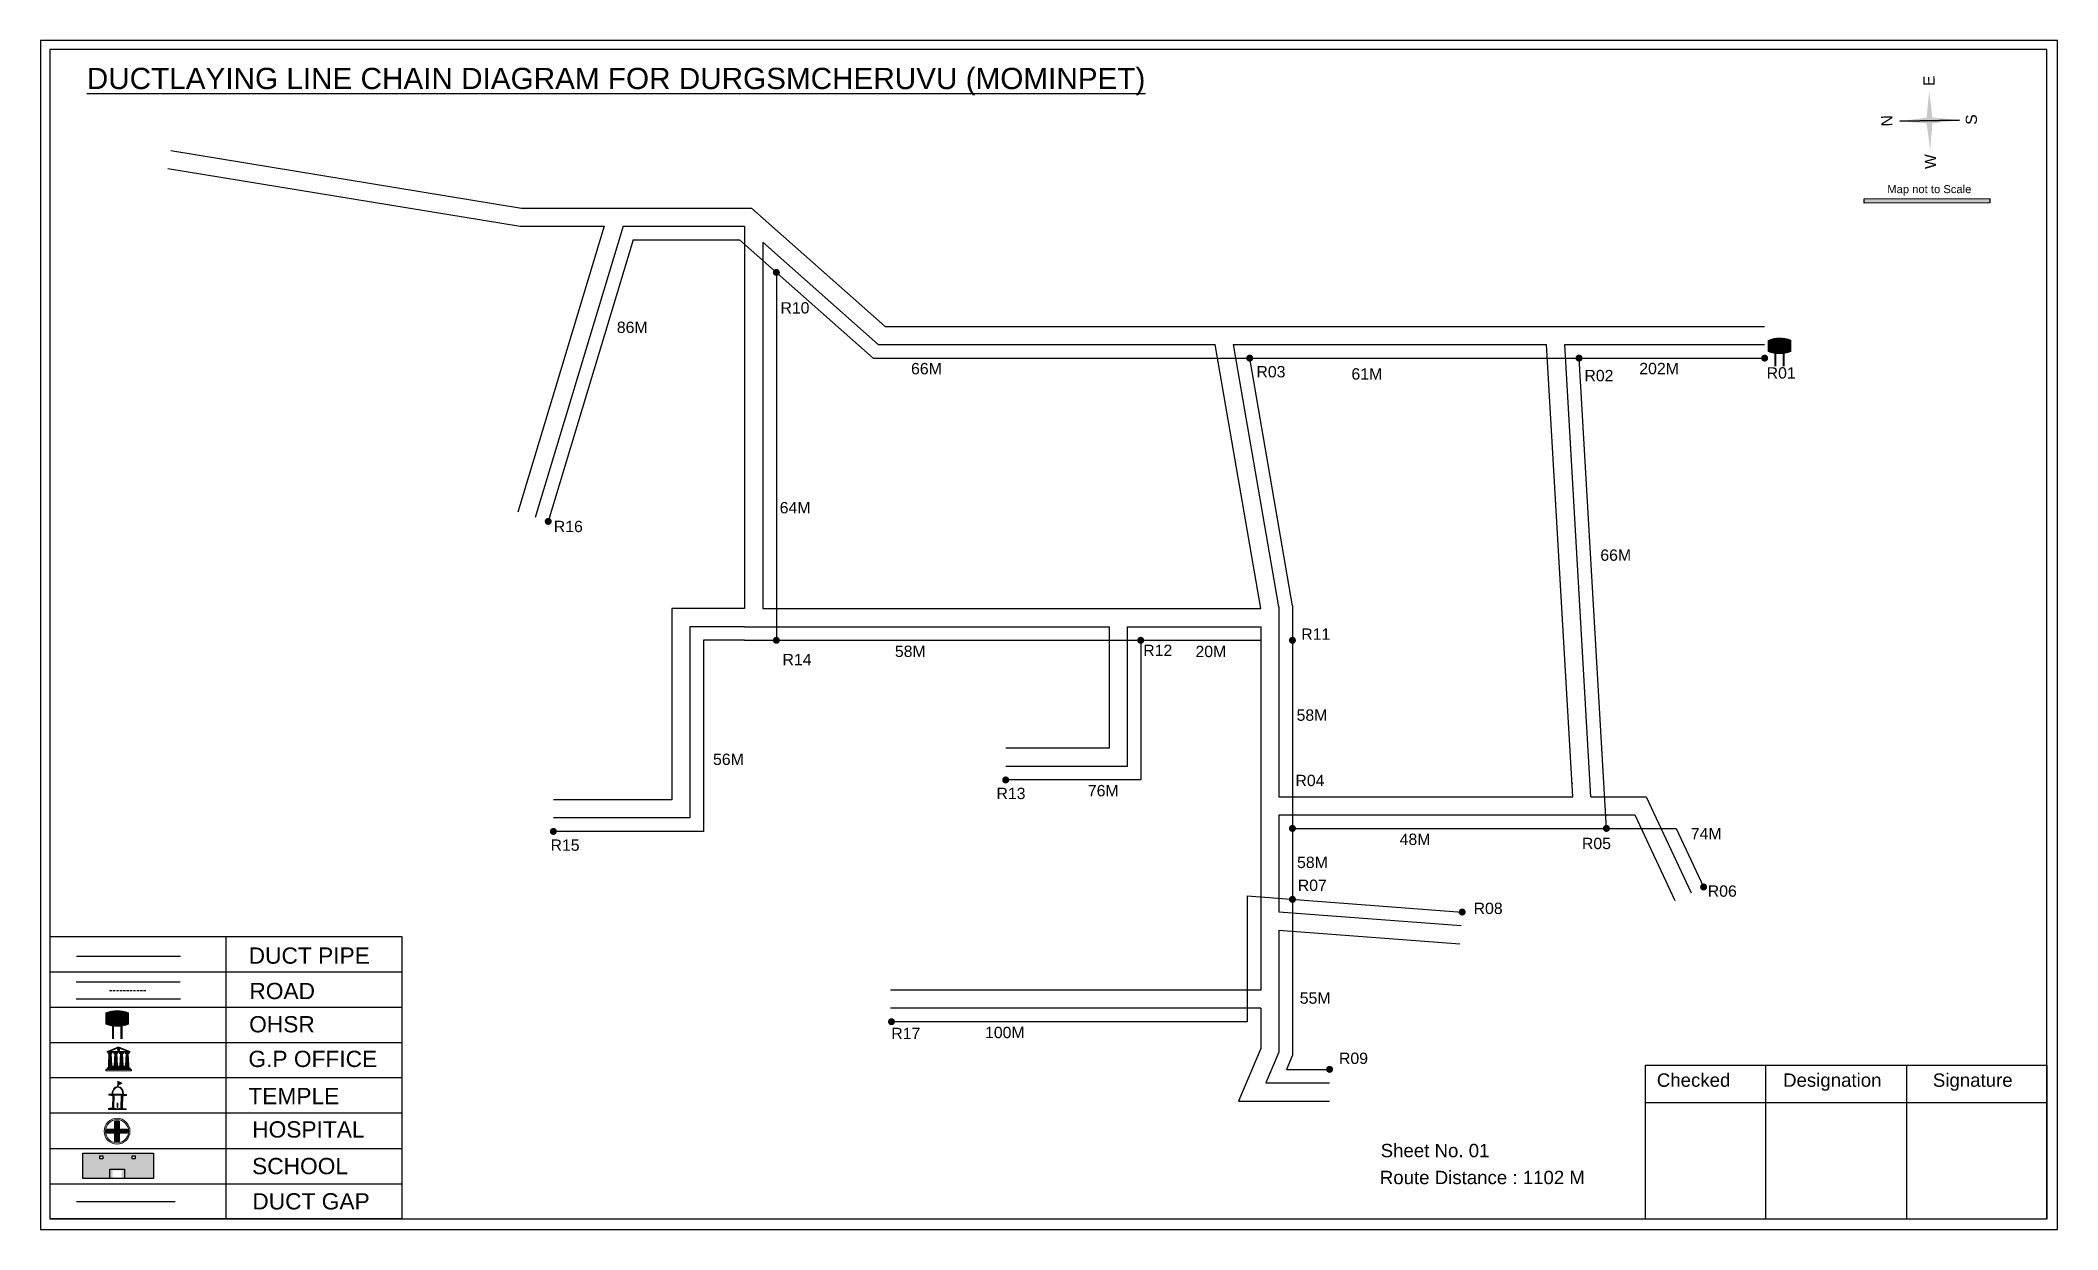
# Model space of a CAD drawing. Header units: inches. Extents: x -117 to 51867, y -12715 to 3423.
# Drawn here: x 37560 to 38450, y -10334 to -9810 of the extents above; entities that cross this region are included whole.
import ezdxf

# ---------------------------------------------------------------- set-up
doc = ezdxf.new("R2010")
doc.units = ezdxf.units.IN
doc.header["$MEASUREMENT"] = 0
doc.linetypes.add('DASHEDX2', pattern=[1.5, 1, -0.5])
for name, color, linetype in [('LANDMARK', 7, 'Continuous'), ('OHT', 7, 'Continuous'), ('pipe', 5, 'Continuous')]:
    doc.layers.add(name, color=color, linetype=linetype)
doc.styles.get("Standard").update_dxf_attribs({"font": 'arial.ttf'})

msp = doc.modelspace()

# ---------------------------------------------------------------- texts
at = {"color": 242, "true_color": 0xcd2027}
msp.add_text('%%UDUCTLAYING LINE CHAIN DIAGRAM FOR DURGSMCHERUVU (MOMINPET)', height=9.375, dxfattribs=at).set_placement((37580.44, -9831.09))
for s, p in [('E', (38395.8, -9829.69)), ('N', (38377.21, -9847.54)), ('S', (38414.5, -9846.79)), ('W', (38396.44, -9866.28))]:
    msp.add_text(s, height=4.95, rotation=91.00631).set_placement(p)
for s, height, p in [('Map not to Scale', 3.5424, (38374.89, -9876.98)), ('R10', 5, (37886.5, -9930.06)), ('86M', 5, (37814.31, -9938.64)), ('66M', 5, (37944.13, -9956.87)), ('202M', 5, (38265.47, -9956.82)), ('R03', 5, (38096.53, -9958.23)), ('61M', 5, (38138.46, -9959.21)), ('R02', 5, (38241.27, -9959.94)), ('R01', 5, (38321.68, -9958.77)), ('64M', 5, (37886.17, -10018.19)), ('R16', 5, (37786.5, -10026.47)), ('66M', 5, (38248.29, -10039.12)), ('R12', 5, (38046.59, -10081.13)), ('R11', 5, (38116.32, -10073.95)), ('R14', 5, (37887.42, -10085.17)), ('58M', 5, (37937.01, -10081.53)), ('20M', 5, (38069.64, -10081.6)), ('58M', 5, (38114.26, -10109.69)), ('56M', 5, (37856.76, -10129.16)), ('76M', 5, (38022.15, -10142.99)), ('R04', 5, (38113.75, -10138.5)), ('R13', 5, (37981.82, -10144.22)), ('R15', 5, (37785.06, -10167.01)), ('48M', 5, (38159.74, -10164.44)), ('R05', 5, (38240.17, -10166.27)), ('74M', 5, (38288.21, -10161.95)), ('58M', 5, (38114.46, -10174.62)), ('R07', 5, (38114.78, -10184.73)), ('R06', 5, (38295.68, -10187.27)), ('R08', 5, (38192.37, -10194.9)), ('DUCT PIPE', 7.178, (37651.86, -10216.82)), ('ROAD ', 7.178, (37652.17, -10232.43)), ('55M', 5, (38115.65, -10234.46)), ('OHSR', 7.178, (37652.07, -10247.1)), ('R17', 5, (37935.42, -10250.07)), ('100M', 5, (37976.78, -10249.65)), ('G.P OFFICE', 7.178, (37651.75, -10262.39)), ('R09', 5, (38132.96, -10261.03)), ('TEMPLE', 7.178, (37651.74, -10278.8)), ('Checked', 5.886, (38273.22, -10271.1)), ('Designation', 5.886, (38328.92, -10271.1)), ('Signature', 5.886, (38395.02, -10271.1)), ('HOSPITAL', 7.178, (37653.42, -10293.49)), ('Sheet No. 01', 5.886, (38151.36, -10302.16)), ('SCHOOL', 7.178, (37653.36, -10309.65)), ('Route Distance : 1102 M', 5.886, (38150.99, -10314.03)), ('DUCT GAP', 7.178, (37653.47, -10325.2))]:
    msp.add_text(s, height=height).set_placement(p)

# ---------------------------------------------------------------- blocks, each defined once
blk = doc.blocks.new('OHT')
at = {"linetype": 'Continuous', "lineweight": 0, "true_color": 0x0ffffc}
blk.add_hatch(color=4, dxfattribs=at).paths.add_polyline_path([(0.012, 1), (0, 1, 0.101323), (-0.4, 0.916), (-0.4, 0.525, 0.194075), (0.399, 0.521), (0.399, 0.921, 0.097877)])
at = {"color": 4, "linetype": 'Continuous', "lineweight": 0, "true_color": 0x0ffffc, "flags": 128}
for points in [[(-0.4, 0.525), (-0.4, 0.916)], [(0.399, 0.521), (0.399, 0.921)]]:
    blk.add_lwpolyline(points, dxfattribs=at)
at = {"color": 4, "linetype": 'Continuous', "lineweight": 0, "true_color": 0x0ffffc, "const_width": 0.075, "flags": 128}
for points in [[(-0.15, 0), (-0.15, 0.475)], [(0.15, 0), (0.15, 0.473)]]:
    blk.add_lwpolyline(points, dxfattribs=at)
at = {"color": 4, "linetype": 'Continuous', "lineweight": 0, "true_color": 0x0ffffc}
for centre, radius, start, end in [((0.006, -0.019), 1.019, 67.31091, 113.47108), ((0.004, 1.513), 1.068, 247.76824, 291.70073)]:
    blk.add_arc(centre, radius, start, end, dxfattribs=at)
blk = doc.blocks.new('Government_Office')
at = {"linetype": 'Continuous', "lineweight": 0, "true_color": 0xff0000}
h = blk.add_hatch(color=1, dxfattribs=at)
h.paths.add_polyline_path([(0.44, 0.72), (0.45, 0.75), (0, 0.93), (-0.45, 0.75), (-0.44, 0.72)])
h.paths.add_polyline_path([(0.355, 0.75), (-0.355, 0.75), (0, 0.9)], flags=16)
h.paths.add_polyline_path([(0, 0.778, -1), (0, 0.872, -1)], flags=0)
h = blk.add_hatch(color=1, dxfattribs=at)
edge = h.paths.add_edge_path()
edge.add_arc((0, 0.825), 0.0467, 90, 270)
edge.add_arc((0, 0.825), 0.0467, 270, 450)
for points in [[(-0.5, 0.05), (0.5, 0.05), (0.5, 0), (-0.5, 0)], [(-0.45, 0.075), (-0.45, 0.12), (0.45, 0.12), (0.45, 0.075)], [(-0.4, 0.14), (-0.4, 0.18), (0.4, 0.18), (0.4, 0.14)]]:
    blk.add_hatch(color=1, dxfattribs=at).paths.add_polyline_path(points)
h = blk.add_hatch(color=1, dxfattribs=at)
edge = h.paths.add_edge_path()
edge.add_line((-0.27, 0.195), (-0.295, 0.675))
edge.add_line((-0.295, 0.675), (-0.29, 0.675))
edge.add_arc((-0.278, 0.688), 0.0176, 225.30401, 441.56588)
edge.add_line((-0.275, 0.705), (-0.395, 0.705))
edge.add_arc((-0.392, 0.688), 0.0176, 98.43412, 314.69599)
edge.add_line((-0.38, 0.675), (-0.375, 0.675))
edge.add_line((-0.375, 0.675), (-0.4, 0.195))
edge.add_line((-0.4, 0.195), (-0.27, 0.195))
h = blk.add_hatch(color=1, dxfattribs=at)
edge = h.paths.add_edge_path()
edge.add_line((-0.047, 0.195), (-0.072, 0.675))
edge.add_line((-0.072, 0.675), (-0.067, 0.675))
edge.add_arc((-0.054, 0.688), 0.0176, 225.30401, 441.56588)
edge.add_line((-0.052, 0.705), (-0.172, 0.705))
edge.add_arc((-0.169, 0.688), 0.0176, 98.43412, 314.69599)
edge.add_line((-0.157, 0.675), (-0.152, 0.675))
edge.add_line((-0.152, 0.675), (-0.177, 0.195))
edge.add_line((-0.177, 0.195), (-0.047, 0.195))
h = blk.add_hatch(color=1, dxfattribs=at)
edge = h.paths.add_edge_path()
edge.add_line((0.177, 0.195), (0.152, 0.675))
edge.add_line((0.152, 0.675), (0.157, 0.675))
edge.add_arc((0.169, 0.688), 0.0176, 225.30401, 441.56588)
edge.add_line((0.172, 0.705), (0.052, 0.705))
edge.add_arc((0.054, 0.688), 0.0176, 98.43412, 314.69599)
edge.add_line((0.067, 0.675), (0.072, 0.675))
edge.add_line((0.072, 0.675), (0.047, 0.195))
edge.add_line((0.047, 0.195), (0.177, 0.195))
h = blk.add_hatch(color=1, dxfattribs=at)
edge = h.paths.add_edge_path()
edge.add_line((0.4, 0.195), (0.375, 0.675))
edge.add_line((0.375, 0.675), (0.38, 0.675))
edge.add_arc((0.392, 0.688), 0.0176, 225.30401, 441.56588)
edge.add_line((0.395, 0.705), (0.275, 0.705))
edge.add_arc((0.278, 0.688), 0.0176, 98.43412, 314.69599)
edge.add_line((0.29, 0.675), (0.295, 0.675))
edge.add_line((0.295, 0.675), (0.27, 0.195))
edge.add_line((0.27, 0.195), (0.4, 0.195))
at = {"color": 1, "linetype": 'Continuous', "lineweight": 0, "true_color": 0xff0000, "flags": 128}
for points in [[(-0.45, 0.75), (-0.44, 0.72), (0.44, 0.72), (0.45, 0.75), (0, 0.93)], [(-0.355, 0.75), (0.355, 0.75), (0, 0.9)], [(-0.5, 0.05), (0.5, 0.05), (0.5, 0), (-0.5, 0)], [(-0.45, 0.075), (-0.45, 0.12), (0.45, 0.12), (0.45, 0.075)], [(-0.4, 0.14), (-0.4, 0.18), (0.4, 0.18), (0.4, 0.14)]]:
    blk.add_lwpolyline(points, close=True, dxfattribs=at)
for points in [[(0, 0.872, 1), (0, 0.778, 1)], [(-0.27, 0.195), (-0.295, 0.675), (-0.29, 0.675, 1.379694), (-0.275, 0.705), (-0.395, 0.705, 1.379694), (-0.38, 0.675), (-0.375, 0.675), (-0.4, 0.195)], [(-0.047, 0.195), (-0.072, 0.675), (-0.067, 0.675, 1.379694), (-0.052, 0.705), (-0.172, 0.705, 1.379694), (-0.157, 0.675), (-0.152, 0.675), (-0.177, 0.195)], [(0.177, 0.195), (0.152, 0.675), (0.157, 0.675, 1.379694), (0.172, 0.705), (0.052, 0.705, 1.379694), (0.067, 0.675), (0.072, 0.675), (0.047, 0.195)], [(0.4, 0.195), (0.375, 0.675), (0.38, 0.675, 1.379694), (0.395, 0.705), (0.275, 0.705, 1.379694), (0.29, 0.675), (0.295, 0.675), (0.27, 0.195)]]:
    blk.add_lwpolyline(points, format="xyb", close=True, dxfattribs=at)
blk = doc.blocks.new('Temple')
at = {"linetype": 'Continuous', "lineweight": 0, "true_color": 0xff0000}
h = blk.add_hatch(color=1, dxfattribs=at)
edge = h.paths.add_edge_path()
edge.add_line((0.175, 0.49), (0.225, 0.49))
edge.add_line((0.225, 0.49), (0.225, 0.497))
edge.add_line((0.225, 0.497), (0.307, 0.497))
edge.add_line((0.307, 0.497), (0.307, 0.533))
edge.add_line((0.307, 0.533), (0.257, 0.533))
edge.add_line((0.257, 0.533), (0.257, 0.54))
edge.add_line((0.257, 0.54), (0.2, 0.54))
edge.add_spline(control_points=[(0.2, 0.54), (0.2, 0.589), (0.19, 0.638), (0.142, 0.743), (0.092, 0.79), (0.027, 0.805), (0.02, 0.806), (0.012, 0.806)], knot_values=[4.712389, 4.712389, 4.712389, 4.712389, 5.278166, 5.278166, 6.117402, 6.117402, 6.223801, 6.223801, 6.223801, 6.223801], degree=3, periodic=0)
edge.add_line((0.012, 0.806), (0.012, 0.79))
edge.add_line((0.012, 0.79), (-0.012, 0.79))
edge.add_line((-0.012, 0.79), (-0.012, 0.806))
edge.add_spline(control_points=[(-0.012, 0.806), (-0.055, 0.802), (-0.096, 0.781), (-0.171, 0.699), (-0.197, 0.628), (-0.2, 0.55), (-0.2, 0.545), (-0.2, 0.54)], knot_values=[6.343965, 6.343965, 6.343965, 6.343965, 6.956638, 6.956638, 7.795874, 7.795874, 7.853982, 7.853982, 7.853982, 7.853982], degree=3, periodic=0)
edge.add_line((-0.2, 0.54), (-0.257, 0.54))
edge.add_line((-0.257, 0.54), (-0.257, 0.533))
edge.add_line((-0.257, 0.533), (-0.307, 0.533))
edge.add_line((-0.307, 0.533), (-0.307, 0.497))
edge.add_line((-0.307, 0.497), (-0.225, 0.497))
edge.add_line((-0.225, 0.497), (-0.225, 0.49))
edge.add_line((-0.225, 0.49), (-0.175, 0.49))
edge.add_line((-0.175, 0.49), (-0.175, 0.07))
edge.add_arc((-0.205, 0.07), 0.03, -90, 0, ccw=False)
edge.add_line((-0.205, 0.04), (-0.257, 0.04))
edge.add_line((-0.257, 0.04), (-0.257, 0.033))
edge.add_line((-0.257, 0.033), (-0.307, 0.033))
edge.add_line((-0.307, 0.033), (-0.307, 0))
edge.add_line((-0.307, 0), (0.307, 0))
edge.add_line((0.307, 0), (0.307, 0.033))
edge.add_line((0.307, 0.033), (0.257, 0.033))
edge.add_line((0.257, 0.033), (0.257, 0.04))
edge.add_line((0.257, 0.04), (0.205, 0.04))
edge.add_arc((0.205, 0.07), 0.03, 180, 270, ccw=False)
edge.add_line((0.175, 0.07), (0.175, 0.49))
h.paths.add_polyline_path([(0.125, 0.07, -0.414214), (0.095, 0.04), (0.05, 0.04), (0.05, 0.033), (-0.05, 0.033), (-0.05, 0.04), (-0.095, 0.04, -0.414214), (-0.125, 0.07), (-0.125, 0.497), (0.125, 0.497)], flags=16)
edge = h.paths.add_edge_path(flags=16)
edge.add_ellipse((0, 0.54), major_axis=(0, 0.242), ratio=0.722808, start_angle=270, end_angle=450, ccw=False)
edge.add_line((0.175, 0.54), (-0.175, 0.54))
h.paths.add_polyline_path([(0.012, 0.23), (0.012, 0.07), (-0.012, 0.07), (-0.012, 0.23)], flags=0)
h = blk.add_hatch(color=1, dxfattribs=at)
edge = h.paths.add_edge_path()
edge.add_line((0.012, 0.857), (0, 0.85))
edge.add_line((0, 0.85), (-0.003, 0.925))
edge.add_line((-0.003, 0.925), (-0.012, 0.925))
edge.add_line((-0.012, 0.925), (-0.012, 0.806))
edge.add_spline(control_points=[(-0.012, 0.806), (-0.004, 0.807), (0.004, 0.807), (0.012, 0.806)], knot_values=[6.223801, 6.223801, 6.223801, 6.223801, 6.343965, 6.343965, 6.343965, 6.343965], degree=3, periodic=0)
edge.add_line((0.012, 0.806), (0.012, 0.857))
h = blk.add_hatch(color=1, dxfattribs=at)
edge = h.paths.add_edge_path()
edge.add_line((0.012, 0.79), (0.012, 0.806))
edge.add_spline(control_points=[(0.012, 0.806), (0.004, 0.807), (-0.004, 0.807), (-0.012, 0.806)], knot_values=[6.223801, 6.223801, 6.223801, 6.223801, 6.343965, 6.343965, 6.343965, 6.343965], degree=3, periodic=0)
edge.add_line((-0.012, 0.806), (-0.012, 0.79))
edge.add_line((-0.012, 0.79), (0.012, 0.79))
at = {"linetype": 'Continuous', "lineweight": 0, "true_color": 0xe66000}
blk.add_hatch(color=32, dxfattribs=at).paths.add_polyline_path([(-0.006, 1), (0.147, 0.931), (0, 0.85)])
at = {"color": 1, "linetype": 'Continuous', "lineweight": 0, "true_color": 0xff0000, "flags": 128}
for points in [[(0.012, 0.925), (-0.012, 0.925), (-0.012, 0.79), (0.012, 0.79)], [(0.012, 0.23), (-0.012, 0.23), (-0.012, 0.07), (0.012, 0.07)]]:
    blk.add_lwpolyline(points, close=True, dxfattribs=at)
at = {"color": 32, "linetype": 'Continuous', "lineweight": 0, "true_color": 0xe66000, "flags": 128}
blk.add_lwpolyline([(-0.006, 1), (0.147, 0.931), (0, 0.85), (-0.006, 1)], dxfattribs=at)
at = {"color": 1, "linetype": 'Continuous', "lineweight": 0, "true_color": 0xff0000, "flags": 128}
blk.add_lwpolyline([(0.2, 0.54), (0.257, 0.54), (0.257, 0.533), (0.307, 0.533), (0.307, 0.497), (0.225, 0.497), (0.225, 0.49), (0.175, 0.49), (0.175, 0.07, 0.414214), (0.205, 0.04), (0.257, 0.04), (0.257, 0.033), (0.307, 0.033), (0.307, 0), (-0.307, 0), (-0.307, 0.033), (-0.257, 0.033), (-0.257, 0.04), (-0.205, 0.04, 0.414214), (-0.175, 0.07), (-0.175, 0.49), (-0.225, 0.49), (-0.225, 0.497), (-0.307, 0.497), (-0.307, 0.533), (-0.257, 0.533), (-0.257, 0.54), (-0.2, 0.54)], format="xyb", dxfattribs=at)
blk.add_lwpolyline([(-0.175, 0.54), (0.175, 0.54)], dxfattribs=at)
blk.add_lwpolyline([(0.125, 0.497), (0.125, 0.07, -0.414214), (0.095, 0.04), (0.05, 0.04), (0.05, 0.033), (-0.05, 0.033), (-0.05, 0.04), (-0.095, 0.04, -0.414214), (-0.125, 0.07), (-0.125, 0.497)], format="xyb", close=True, dxfattribs=at)
at = {"color": 1, "linetype": 'Continuous', "lineweight": 0, "true_color": 0xff0000}
blk.add_ellipse((0, 0.54), major_axis=(0, 0.242), ratio=0.722808, start_param=4.712389, end_param=7.853982, dxfattribs=at)
blk.add_open_spline([(0.2, 0.54), (0.2, 0.589), (0.19, 0.638), (0.142, 0.743), (0.092, 0.79), (-0.023, 0.816), (-0.085, 0.794), (-0.171, 0.699), (-0.197, 0.628), (-0.2, 0.55), (-0.2, 0.545), (-0.2, 0.54)], degree=3, knots=[4.712389, 4.712389, 4.712389, 4.712389, 5.278166, 5.278166, 6.117402, 6.117402, 6.956638, 6.956638, 7.795874, 7.795874, 7.853982, 7.853982, 7.853982, 7.853982], dxfattribs=at)
blk = doc.blocks.new('*U99')
at = {"color": 0, "linetype": 'DASHEDX2', "transparency": 16777216}
blk.add_line((-8.22, 0), (8.01, 0), dxfattribs=at)
blk = doc.blocks.new('Hospital')
at = {"linetype": 'Continuous', "lineweight": 0, "true_color": 0x000000}
h = blk.add_hatch(color=18, dxfattribs=at)
h.paths.add_polyline_path([(-0.5, 0, 1), (0.5, 0, 1)])
h.paths.add_polyline_path([(0.446, 0, -1), (-0.446, 0, -1)], flags=16)
at = {"linetype": 'Continuous', "true_color": 0xff0000}
blk.add_hatch(color=1, dxfattribs=at).paths.add_polyline_path([(-0.394, 0.08), (-0.08, 0.08), (-0.08, 0.394), (0.08, 0.394), (0.08, 0.08), (0.394, 0.08), (0.394, -0.08), (0.08, -0.08), (0.08, -0.394), (-0.08, -0.394), (-0.08, -0.08), (-0.394, -0.08)])
at = {"color": 1, "linetype": 'Continuous', "true_color": 0xff0000, "flags": 128}
blk.add_lwpolyline([(-0.394, 0.08), (-0.08, 0.08), (-0.08, 0.394), (0.08, 0.394), (0.08, 0.08), (0.394, 0.08), (0.394, -0.08), (0.08, -0.08), (0.08, -0.394), (-0.08, -0.394), (-0.08, -0.08), (-0.394, -0.08)], close=True, dxfattribs=at)
at = {"color": 18, "linetype": 'Continuous', "lineweight": 0, "true_color": 0x000000}
for radius in [0.5, 0.446]:
    blk.add_circle((0, 0), radius, dxfattribs=at)

# ---------------------------------------------------------------- hatches: boundary and pattern name
at = {"true_color": 0x0093dd}
h = msp.add_hatch(color=142, dxfattribs=at)
h.dxf.hatch_style = 1
h.paths.add_polyline_path([(38364.71, -9879.48), (38364.71, -9881.33), (38420.22, -9881.2), (38420.22, -9879.36)])
at = {"ltscale": 0.5}
h = msp.add_hatch(color=5, dxfattribs=at)
h.dxf.hatch_style = 1
h.paths.add_polyline_path([(37886.28, -9911.95, 1), (37883.16, -9911.95, 1)])
h = msp.add_hatch(color=5, dxfattribs=at)
h.dxf.hatch_style = 1
h.paths.add_polyline_path([(38095.14, -9949.74, 1), (38092.02, -9949.74, 1)])
h = msp.add_hatch(color=5, dxfattribs=at)
h.dxf.hatch_style = 1
h.paths.add_polyline_path([(38240.47, -9949.74, 1), (38237.35, -9949.74, 1)])
h = msp.add_hatch(color=5, dxfattribs=at)
h.dxf.hatch_style = 1
h.paths.add_polyline_path([(38322.34, -9949.74, 1), (38319.22, -9949.74, 1)])
h = msp.add_hatch(color=5, dxfattribs=at)
h.dxf.hatch_style = 1
h.paths.add_polyline_path([(37785.6, -10021.76, 1), (37782.48, -10021.76, 1)])
h = msp.add_hatch(color=5, dxfattribs=at)
h.dxf.hatch_style = 1
h.paths.add_polyline_path([(37886.28, -10074.18, 1), (37883.16, -10074.18, 1)])
h = msp.add_hatch(color=5, dxfattribs=at)
h.dxf.hatch_style = 1
h.paths.add_polyline_path([(38047.05, -10074.18, 1), (38043.93, -10074.18, 1)])
h = msp.add_hatch(color=5, dxfattribs=at)
h.dxf.hatch_style = 1
h.paths.add_polyline_path([(38113.99, -10074.18, 1), (38110.87, -10074.18, 1)])
h = msp.add_hatch(color=5, dxfattribs=at)
h.dxf.hatch_style = 1
h.paths.add_polyline_path([(37987.47, -10135.77, 1), (37984.35, -10135.77, 1)])
h = msp.add_hatch(color=5, dxfattribs=at)
h.dxf.hatch_style = 1
h.paths.add_polyline_path([(38113.99, -10157.16, 1), (38110.87, -10157.16, 1)])
h = msp.add_hatch(color=5, dxfattribs=at)
h.dxf.hatch_style = 1
h.paths.add_polyline_path([(38252.53, -10157.16, 1), (38249.41, -10157.16, 1)])
h = msp.add_hatch(color=5, dxfattribs=at)
h.dxf.hatch_style = 1
h.paths.add_polyline_path([(37787.89, -10158.49, 1), (37784.77, -10158.49, 1)])
h = msp.add_hatch(color=5, dxfattribs=at)
h.dxf.hatch_style = 1
h.paths.add_polyline_path([(38295.42, -10182.98, 1), (38292.3, -10182.98, 1)])
h = msp.add_hatch(color=5, dxfattribs=at)
h.dxf.hatch_style = 1
h.paths.add_polyline_path([(38113.99, -10188.45, 1), (38110.87, -10188.45, 1)])
h = msp.add_hatch(color=5, dxfattribs=at)
h.dxf.hatch_style = 1
h.paths.add_polyline_path([(38188.89, -10194.04, 1), (38185.77, -10194.04, 1)])
h = msp.add_hatch(color=5, dxfattribs=at)
h.dxf.hatch_style = 1
h.paths.add_polyline_path([(37937.06, -10242.39, 1), (37933.95, -10242.39, 1)])
h = msp.add_hatch(color=5, dxfattribs=at)
h.dxf.hatch_style = 1
h.paths.add_polyline_path([(38130.38, -10263.42, 1), (38127.26, -10263.42, 1)])
at = {"true_color": 0xc8c92d}
h = msp.add_hatch(color=52, dxfattribs=at)
h.dxf.hatch_style = 1
h.paths.add_polyline_path([(37584.9, -10300.41), (37578.73, -10300.41), (37578.73, -10311.5), (37584.9, -10311.5)])
h.paths.add_polyline_path([(37609.75, -10300.41), (37603.58, -10300.41), (37603.58, -10311.5), (37609.75, -10311.5)])
at = {"true_color": 0x293189}
h = msp.add_hatch(color=177, dxfattribs=at)
h.dxf.hatch_style = 1
h.paths.add_polyline_path([(37603.58, -10300.41), (37584.9, -10300.41), (37584.9, -10311.5), (37591.91, -10311.5), (37591.91, -10307.87), (37595.76, -10307.87), (37595.76, -10311.5), (37603.58, -10311.5)])
h.paths.add_polyline_path([(37587.57, -10302.89), (37586.2, -10302.89), (37586.2, -10301.62), (37587.57, -10301.62)], flags=16)
h.paths.add_polyline_path([(37600.44, -10302.89), (37600.44, -10301.62), (37601.82, -10301.62), (37601.82, -10302.89)], flags=16)

# ---------------------------------------------------------------- linework, layer by layer
for p, q in [((38406.78, -9844.78), (38380.48, -9845.24)), ((38380.48, -9845.24), (38406.78, -9844.78)), ((38406.78, -9844.78), (38380.48, -9845.24)), ((38393.65, -9845.01), (38406.78, -9844.78)), ((37617.51, -9858.22), (37772.25, -9883.54)), ((37616.22, -9866.11), (37771.6, -9891.54)), ((37772.25, -9883.54), (37873.75, -9883.54)), ((37873.75, -9883.54), (37932.69, -9935.74)), ((37808.78, -9891.54), (37770.64, -10017.71)), ((37771.6, -9891.54), (37808.78, -9891.54)), ((37817.14, -9891.54), (37778.29, -10020.02)), ((37817.14, -9891.54), (37870.72, -9891.54)), ((37870.72, -9891.54), (37870.72, -10060.18)), ((37878.72, -9898.63), (37929.66, -9943.74)), ((37878.72, -9898.63), (37878.72, -10060.18)), ((37932.69, -9935.74), (38320.78, -9935.74)), ((37929.66, -9943.74), (38078.34, -9943.74)), ((38098.43, -10060.18), (38078.34, -9943.74)), ((38106.43, -10059.49), (38086.46, -9943.74)), ((38086.46, -9943.74), (38224.54, -9943.74)), ((38236.13, -10143.16), (38224.54, -9943.74)), ((38244.15, -10143.16), (38232.55, -9943.74)), ((38232.55, -9943.74), (38320.78, -9943.74)), ((37870.72, -10060.18), (37838.57, -10060.18)), ((37838.57, -10060.18), (37838.57, -10144.49)), ((37878.72, -10060.18), (38098.43, -10060.18)), ((38106.43, -10059.49), (38106.43, -10143.16)), ((37846.57, -10068.18), (37846.57, -10152.49)), ((37870.72, -10068.18), (37846.57, -10068.18)), ((37870.72, -10068.18), (38031.49, -10068.18)), ((38031.49, -10068.18), (38031.49, -10121.77)), ((38039.49, -10068.18), (38039.49, -10129.77)), ((38039.49, -10068.18), (38098.43, -10068.18)), ((38098.43, -10068.18), (38098.43, -10194.01)), ((38031.49, -10121.77), (37985.91, -10121.77)), ((38039.49, -10129.77), (37985.91, -10129.77)), ((38235.79, -10137.16), (38236.13, -10137.16)), ((37838.57, -10144.49), (37786.33, -10144.49)), ((38106.43, -10143.16), (38236.13, -10143.16)), ((38244.15, -10143.16), (38268.54, -10143.16)), ((38268.54, -10143.16), (38288.43, -10185.53)), ((37846.57, -10152.49), (37786.33, -10152.49)), ((38106.43, -10151.16), (38263.46, -10151.16)), ((38106.43, -10151.16), (38106.43, -10194.01)), ((38263.46, -10151.16), (38281.19, -10188.93)), ((38098.43, -10194.01), (38098.43, -10228.43)), ((38106.43, -10194.01), (38186.88, -10200.02)), ((37564.06, -10204.98), (37564.06, -10328.19)), ((37641.82, -10204.98), (37641.82, -10329.4)), ((38106.43, -10202.04), (38106.43, -10255.86)), ((38106.43, -10202.04), (38186.29, -10208)), ((37719.59, -10220.53), (37564.06, -10220.53)), ((37575.71, -10224.83), (37621.6, -10224.83)), ((37719.59, -10236.08), (37564.06, -10236.08)), ((37575.71, -10232.35), (37621.83, -10232.35)), ((38098.43, -10228.43), (37935.01, -10228.43)), ((38098.43, -10236.43), (37935.01, -10236.43)), ((38098.43, -10236.43), (38098.43, -10254.24)), ((37719.59, -10251.64), (37564.06, -10251.64)), ((38098.43, -10254.24), (38088.63, -10277.42)), ((38106.43, -10255.86), (38100.7, -10269.42)), ((37719.59, -10267.19), (37564.06, -10267.19)), ((38100.7, -10269.42), (38128.82, -10269.42)), ((38088.63, -10277.42), (38128.82, -10277.42)), ((37719.59, -10282.74), (37564.06, -10282.74)), ((37564.06, -10298.3), (37719.59, -10298.3)), ((37564.06, -10313.85), (37719.59, -10313.85)), ((37564.05, -10328.43), (37564.05, -10329.39)), ((37564.06, -10328.19), (37564.06, -10329.4)), ((37719.59, -10329.4), (37564.06, -10329.4))]:
    msp.add_line(p, q)
at = {"color": 1}
msp.add_line((38380.48, -9845.24), (38393.64, -9845.01), dxfattribs=at)
at = {"color": 242, "true_color": 0xcd2027}
for p, q in [((38321.11, -10261.55), (38321.11, -10329.44)), ((38383.32, -10261.55), (38383.32, -10329.44)), ((38268.15, -10278), (38445.37, -10278))]:
    msp.add_line(p, q, dxfattribs=at)
for points in [[(37559.94, -9809.6), (37559.94, -10334.1), (38450.08, -10334.1), (38450.08, -9809.6)], [(37564.05, -9813.61), (37564.05, -10329.39), (38445.37, -10329.39), (38445.37, -9813.61)], [(37609.82, -10300.41), (37609.82, -10311.5), (37578.73, -10311.5), (37578.73, -10300.41)], [(37587.57, -10301.62), (37587.57, -10302.89), (37586.2, -10302.89), (37586.2, -10301.62)], [(37600.44, -10302.89), (37600.44, -10301.62), (37601.82, -10301.62), (37601.82, -10302.89)]]:
    msp.add_lwpolyline(points, close=True)
at = {"color": 142, "true_color": 0x0093dd}
msp.add_lwpolyline([(38420.22, -9881.2), (38364.71, -9881.33), (38364.71, -9879.48), (38420.22, -9879.36), (38420.22, -9881.2)], dxfattribs=at)
for points in [[(37719.59, -10329.4), (37719.59, -10204.98), (37564.06, -10204.98)], [(37590.58, -10311.5), (37590.58, -10307.4), (37597.1, -10307.4), (37597.1, -10311.5)]]:
    msp.add_lwpolyline(points)
at = {"color": 242, "true_color": 0xcd2027}
msp.add_lwpolyline([(38445.37, -10329.44), (38268.15, -10329.44), (38268.15, -10261.55), (38445.37, -10261.55)], close=True, dxfattribs=at)
for points in [[(38394.92, -9844.97), (38392.11, -9845.02), (38393.4, -9831.86)], [(38394.92, -9844.97), (38392.11, -9845.02), (38393.4, -9831.86)], [(38394.93, -9844.97), (38392.11, -9845.02), (38393.86, -9858.16)], [(38394.93, -9844.97), (38392.11, -9845.02), (38393.86, -9858.16)], [(38393.66, -9846.3), (38393.61, -9843.49), (38406.78, -9844.78)], [(38393.66, -9846.3), (38393.61, -9843.49), (38406.78, -9844.78)]]:
    msp.add_solid(points)
at = {"color": 1}
msp.add_solid([(38393.66, -9846.31), (38393.61, -9843.49), (38380.48, -9845.24)], dxfattribs=at)
msp.add_solid([(38393.66, -9846.31), (38393.61, -9843.49), (38380.48, -9845.24)], dxfattribs=at)
at = {"layer": 'OHT', "color": 5}
msp.add_line((37575.88, -10213.44), (37621.77, -10213.44), dxfattribs=at)
at = {"layer": 'OHT', "color": 1}
msp.add_line((37575.88, -10321.63), (37619.47, -10321.63), dxfattribs=at)
at = {"layer": 'pipe'}
for p, q in [((37821.59, -9897.54), (37784.04, -10021.76)), ((37821.59, -9897.54), (37868.44, -9897.54)), ((37868.44, -9897.54), (37927.38, -9949.74)), ((37884.72, -9911.95), (37884.72, -10074.18)), ((37927.38, -9949.74), (38078.34, -9949.74)), ((37927.38, -9949.74), (38224.54, -9949.74)), ((38112.43, -10058.98), (38093.58, -9949.74)), ((38093.58, -9949.74), (38320.78, -9949.74)), ((38250.97, -10157.16), (38238.91, -9949.74)), ((38112.43, -10058.98), (38112.43, -10143.16)), ((37852.57, -10074.18), (37852.57, -10158.49)), ((37870.72, -10074.18), (37852.57, -10074.18)), ((37870.72, -10074.18), (38031.49, -10074.18)), ((38031.49, -10074.18), (38098.43, -10074.18)), ((38045.49, -10074.18), (38045.49, -10135.77)), ((38045.49, -10135.77), (37985.91, -10135.77)), ((38112.43, -10143.16), (38112.43, -10194.01)), ((37852.57, -10158.49), (37786.33, -10158.49)), ((38112.43, -10157.16), (38281.74, -10157.16)), ((38281.74, -10157.16), (38293.86, -10182.98)), ((38092.43, -10186.95), (38092.43, -10194.01)), ((38092.43, -10186.95), (38187.33, -10194.04)), ((38092.43, -10194.01), (38092.43, -10242.43)), ((38112.43, -10194.01), (38112.43, -10257.08)), ((38092.43, -10242.43), (37935.01, -10242.43)), ((38112.43, -10257.08), (38109.75, -10263.42)), ((38109.75, -10263.42), (38128.82, -10263.42))]:
    msp.add_line(p, q, dxfattribs=at)

# ---------------------------------------------------------------- block references
at = {"linetype": 'DASHEDX2'}
msp.add_blockref('*U99', (37598.71, -10228.59), dxfattribs=at)
at = {"layer": 'LANDMARK'}
for name, p, xscale, yscale, zscale in [('Government_Office', (37594.47, -10264.05), 11.32114773247135, 11.32114773247135, 11.32114773247135), ('Hospital', (37593.78, -10290.71), 11.41772014427468, 11.41772014427468, 11.41772014427468)]:
    msp.add_blockref(name, p, dxfattribs=dict(at, xscale=xscale, yscale=yscale, zscale=zscale))
at = {"layer": 'LANDMARK', "xscale": 12.62452535729322, "yscale": 12.62452535729322, "zscale": 12.62452535729322, "rotation": 358.3713438591284}
msp.add_blockref('Temple', (37593.9, -10281.17), dxfattribs=at)
at = {"layer": 'OHT', "xscale": 12.45189723782068, "yscale": 12.45189723782068, "zscale": 12.45189723782068}
for p in [(38327.35, -9953.33), (37593.88, -10249.95)]:
    msp.add_blockref('OHT', p, dxfattribs=at)

msp.set_redraw_order([(e.dxf.handle, doc.entitydb.next_handle()) for e in msp.query("TEXT MTEXT ATTDEF DIMENSION ARC_DIMENSION")])  # texts and dimensions are drawn at this point

doc.saveas('drawing.dxf')
